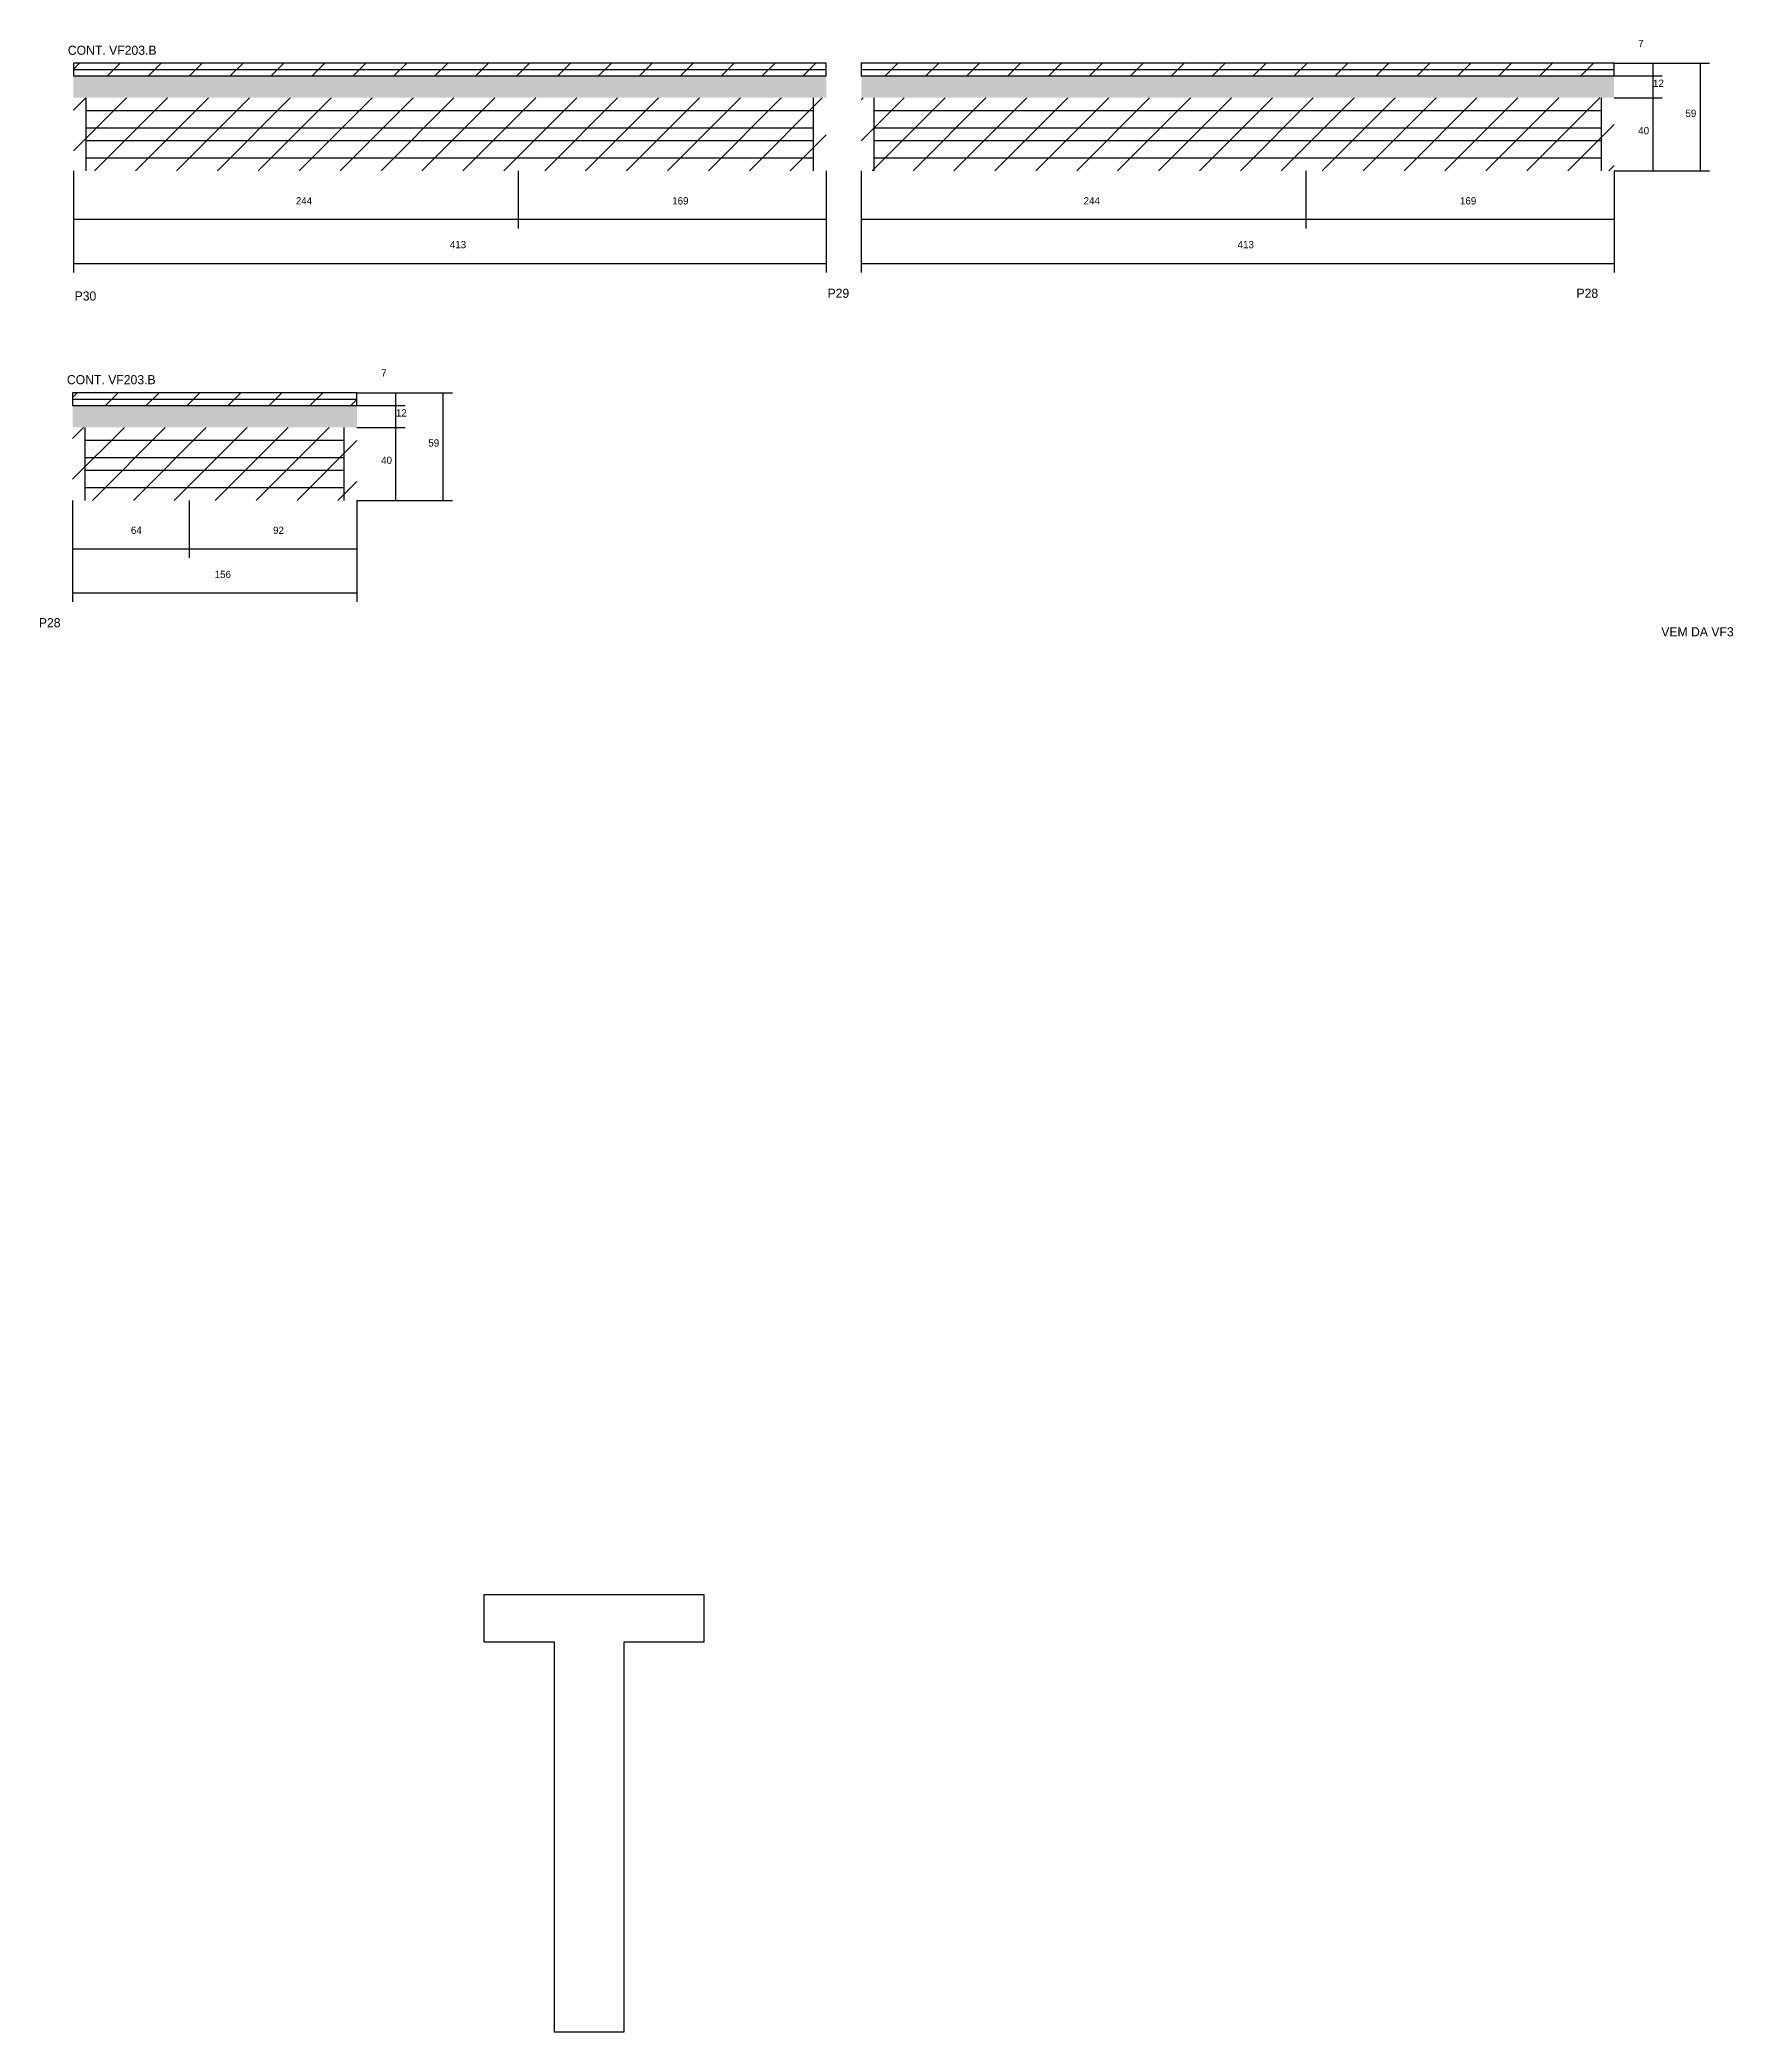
# Model space of a CAD drawing. Header units: metres. Extents: x 5683 to 7981, y 4512 to 5994.
# Drawn here: x 7052 to 7981, y 4512 to 5605 of the extents above; entities that cross this region are included whole.
import ezdxf

# ---------------------------------------------------------------- set-up
doc = ezdxf.new("R2010")
doc.units = ezdxf.units.M
for name, color, linetype in [('CONCRETO', 251, 'Continuous'), ('COTA', 4, 'Continuous'), ('NOMENCLATURA', 7, 'Continuous'), ('Painéis', 200, 'Continuous'), ('REAPROVEITAMENTO', 251, 'Continuous'), ('SARR_2.2x7', 40, 'Continuous'), ('Texto Seção', 7, 'Continuous')]:
    doc.layers.add(name, color=color, linetype=linetype)

msp = doc.modelspace()

# ---------------------------------------------------------------- texts
at = {"layer": 'COTA'}
for s, p in [('7', (7929.1, 5600.9)), ('12', (7937.2, 5579.1)), ('59', (7955, 5562.6)), ('40', (7929.1, 5553.1)), ('244', (7192.6, 5514.6)), ('169', (7399.1, 5514.6)), ('244', (7624.8, 5514.6)), ('169', (7831.3, 5514.6)), ('413', (7277.1, 5490.6)), ('413', (7709.3, 5490.6)), ('7', (7239.4, 5420.2)), ('12', (7247.5, 5398.3)), ('59', (7265.3, 5381.8)), ('40', (7239.4, 5372.3)), ('64', (7102.1, 5333.9)), ('92', (7180.1, 5333.9)), ('156', (7148.1, 5309.7))]:
    msp.add_text(s, height=4, dxfattribs=at).set_placement(p)
at = {"layer": 'NOMENCLATURA'}
for s, p in [('P30', (7071.2, 5461.9)), ('P29', (7484.3, 5463.4)), ('P28', (7895.2, 5463.4)), ('P28', (7051.6, 5282.7))]:
    msp.add_text(s, height=5, dxfattribs=at).set_placement(p)
at = {"layer": 'Texto Seção'}
for s, p in [('CONT. VF203.B', (7067.5, 5596.7)), ('CONT. VF203.B', (7067, 5416)), ('VEM DA VF3', (7941.7, 5277.7))]:
    msp.add_text(s, height=5, dxfattribs=at).set_placement(p)

# ---------------------------------------------------------------- hatches: boundary and pattern name
at = {"layer": 'COTA'}
h = msp.add_hatch(dxfattribs=at)
h.set_pattern_fill('AR-CONC', scale=0.03)
h.paths.add_polyline_path([(7483.6, 5573.1), (7483.6, 5585.1), (7483.6, 5585.1), (7070.6, 5585.1), (7070.6, 5585.1), (7070.6, 5573.1), (7070.6, 5573.1), (7483.6, 5573.1)])
h = msp.add_hatch(dxfattribs=at)
h.set_pattern_fill('AR-CONC', scale=0.03)
h.paths.add_polyline_path([(7915.8, 5573.1), (7915.8, 5585.1), (7915.8, 5585.1), (7502.8, 5585.1), (7502.8, 5585.1), (7502.8, 5573.1), (7502.8, 5573.1), (7915.8, 5573.1)])
h = msp.add_hatch(dxfattribs=at)
h.set_pattern_fill('AR-CONC', scale=0.03)
h.paths.add_polyline_path([(7226.1, 5392.3), (7226.1, 5404.3), (7226.1, 5404.3), (7070.1, 5404.3), (7070.1, 5404.3), (7070.1, 5392.3), (7070.1, 5392.3), (7226.1, 5392.3)])
at = {"layer": 'REAPROVEITAMENTO'}
h = msp.add_hatch(dxfattribs=at)
h.set_pattern_fill('ANSI31', scale=5)
h.paths.add_polyline_path([(7483.6, 5585.1), (7483.6, 5592.1), (7483.6, 5592.1), (7070.6, 5592.1), (7070.6, 5592.1), (7070.6, 5585.1), (7070.6, 5585.1), (7483.6, 5585.1)])
h = msp.add_hatch(dxfattribs=at)
h.set_pattern_fill('ANSI31', scale=5)
h.paths.add_polyline_path([(7915.8, 5585.1), (7915.8, 5592.1), (7915.8, 5592.1), (7502.8, 5592.1), (7502.8, 5592.1), (7502.8, 5585.1), (7502.8, 5585.1), (7915.8, 5585.1)])
h = msp.add_hatch(dxfattribs=at)
h.set_pattern_fill('ANSI31', scale=5)
h.paths.add_polyline_path([(7483.6, 5533.1), (7483.6, 5573.1), (7483.6, 5573.1), (7070.6, 5573.1), (7070.6, 5573.1), (7070.6, 5533.1), (7070.6, 5533.1), (7483.6, 5533.1)])
h = msp.add_hatch(dxfattribs=at)
h.set_pattern_fill('ANSI31', scale=5)
h.paths.add_polyline_path([(7915.8, 5533.1), (7915.8, 5573.1), (7915.8, 5573.1), (7502.8, 5573.1), (7502.8, 5573.1), (7502.8, 5533.1), (7502.8, 5533.1), (7915.8, 5533.1)])
h = msp.add_hatch(dxfattribs=at)
h.set_pattern_fill('ANSI31', scale=5)
h.paths.add_polyline_path([(7226.1, 5404.3), (7226.1, 5411.3), (7226.1, 5411.3), (7070.1, 5411.3), (7070.1, 5411.3), (7070.1, 5404.3), (7070.1, 5404.3), (7226.1, 5404.3)])
h = msp.add_hatch(dxfattribs=at)
h.set_pattern_fill('ANSI31', scale=5)
h.paths.add_polyline_path([(7226.1, 5352.3), (7226.1, 5392.3), (7226.1, 5392.3), (7070.1, 5392.3), (7070.1, 5392.3), (7070.1, 5352.3), (7070.1, 5352.3), (7226.1, 5352.3)])

# ---------------------------------------------------------------- linework, layer by layer
at = {"layer": 'CONCRETO'}
msp.add_lwpolyline([(7295.9, 4726.1), (7295.9, 4752.1), (7416.5, 4752.1), (7416.5, 4726.1), (7372.5, 4726.1), (7372.5, 4512.1), (7334.5, 4512.1), (7334.5, 4726.1)], close=True, dxfattribs=at)
at = {"layer": 'COTA'}
for p, q in [((7915.8, 5592.1), (7942.2, 5592.1)), ((7915.8, 5592.1), (7968.2, 5592.1)), ((7915.8, 5585.1), (7942.2, 5585.1)), ((7915.8, 5585.1), (7942.2, 5585.1)), ((7937.2, 5585.1), (7937.2, 5592.1)), ((7937.2, 5573.1), (7937.2, 5585.1)), ((7963.2, 5533.1), (7963.2, 5592.1)), ((7915.8, 5573.1), (7942.2, 5573.1)), ((7915.8, 5573.1), (7942.2, 5573.1)), ((7937.2, 5533.1), (7937.2, 5573.1)), ((7070.6, 5533.1), (7070.6, 5501.5)), ((7070.6, 5533.1), (7070.6, 5477.3)), ((7314.6, 5533.1), (7314.6, 5501.5)), ((7314.6, 5533.1), (7314.6, 5501.5)), ((7483.6, 5533.1), (7483.6, 5501.5)), ((7483.6, 5533.1), (7483.6, 5477.3)), ((7502.8, 5533.1), (7502.8, 5501.5)), ((7502.8, 5533.1), (7502.8, 5477.3)), ((7746.8, 5533.1), (7746.8, 5501.5)), ((7746.8, 5533.1), (7746.8, 5501.5)), ((7915.8, 5533.1), (7915.8, 5501.5)), ((7915.8, 5533.1), (7915.8, 5477.3)), ((7915.8, 5533.1), (7942.2, 5533.1)), ((7915.8, 5533.1), (7968.2, 5533.1)), ((7070.6, 5506.5), (7314.6, 5506.5)), ((7314.6, 5506.5), (7483.6, 5506.5)), ((7502.8, 5506.5), (7746.8, 5506.5)), ((7746.8, 5506.5), (7915.8, 5506.5)), ((7070.6, 5482.3), (7483.6, 5482.3)), ((7502.8, 5482.3), (7915.8, 5482.3)), ((7226.1, 5411.3), (7252.5, 5411.3)), ((7226.1, 5411.3), (7278.5, 5411.3)), ((7247.5, 5404.3), (7247.5, 5411.3)), ((7273.5, 5352.3), (7273.5, 5411.3)), ((7226.1, 5404.3), (7252.5, 5404.3)), ((7226.1, 5404.3), (7252.5, 5404.3)), ((7247.5, 5392.3), (7247.5, 5404.3)), ((7226.1, 5392.3), (7252.5, 5392.3)), ((7226.1, 5392.3), (7252.5, 5392.3)), ((7247.5, 5352.3), (7247.5, 5392.3)), ((7070.1, 5352.3), (7070.1, 5320.8)), ((7070.1, 5352.3), (7070.1, 5296.6)), ((7134.1, 5352.3), (7134.1, 5320.8)), ((7134.1, 5352.3), (7134.1, 5320.8)), ((7226.1, 5352.3), (7226.1, 5320.8)), ((7226.1, 5352.3), (7226.1, 5296.6)), ((7226.1, 5352.3), (7252.5, 5352.3)), ((7226.1, 5352.3), (7278.5, 5352.3)), ((7070.1, 5325.8), (7134.1, 5325.8)), ((7134.1, 5325.8), (7226.1, 5325.8)), ((7070.1, 5301.6), (7226.1, 5301.6))]:
    msp.add_line(p, q, dxfattribs=at)
at = {"layer": 'Painéis'}
for points in [[(7070.6, 5585.1), (7483.6, 5585.1), (7483.6, 5592.1), (7070.6, 5592.1)], [(7502.8, 5585.1), (7915.8, 5585.1), (7915.8, 5592.1), (7502.8, 5592.1)], [(7070.1, 5404.3), (7226.1, 5404.3), (7226.1, 5411.3), (7070.1, 5411.3)]]:
    msp.add_lwpolyline(points, close=True, dxfattribs=at)
at = {"layer": 'SARR_2.2x7'}
for p, q in [((7070.6, 5588.6), (7314.6, 5588.6)), ((7314.6, 5588.6), (7483.6, 5588.6)), ((7502.8, 5588.6), (7746.8, 5588.6)), ((7746.8, 5588.6), (7915.8, 5588.6)), ((7077.6, 5533.1), (7077.6, 5573.1)), ((7077.6, 5566.1), (7314.6, 5566.1)), ((7314.6, 5566.1), (7476.6, 5566.1)), ((7476.6, 5533.1), (7476.6, 5573.1)), ((7509.8, 5533.1), (7509.8, 5573.1)), ((7509.8, 5566.1), (7746.8, 5566.1)), ((7746.8, 5566.1), (7908.9, 5566.1)), ((7908.9, 5533.1), (7908.9, 5573.1)), ((7077.6, 5556.6), (7314.6, 5556.6)), ((7314.6, 5556.6), (7476.6, 5556.6)), ((7509.8, 5556.6), (7746.8, 5556.6)), ((7746.8, 5556.6), (7908.9, 5556.6)), ((7077.6, 5549.6), (7314.6, 5549.6)), ((7314.6, 5549.6), (7476.6, 5549.6)), ((7509.8, 5549.6), (7746.8, 5549.6)), ((7746.8, 5549.6), (7908.9, 5549.6)), ((7077.6, 5540.1), (7314.6, 5540.1)), ((7314.6, 5540.1), (7476.6, 5540.1)), ((7509.8, 5540.1), (7746.8, 5540.1)), ((7746.8, 5540.1), (7908.9, 5540.1)), ((7070.1, 5407.8), (7134.1, 5407.8)), ((7134.1, 5407.8), (7226.1, 5407.8)), ((7077.1, 5352.3), (7077.1, 5392.3)), ((7219.2, 5352.3), (7219.2, 5392.3)), ((7077.1, 5385.3), (7134.1, 5385.3)), ((7134.1, 5385.3), (7219.2, 5385.3)), ((7077.1, 5375.8), (7134.1, 5375.8)), ((7077.1, 5368.8), (7134.1, 5368.8)), ((7134.1, 5375.8), (7219.2, 5375.8)), ((7134.1, 5368.8), (7219.2, 5368.8)), ((7077.1, 5359.3), (7134.1, 5359.3)), ((7134.1, 5359.3), (7219.2, 5359.3))]:
    msp.add_line(p, q, dxfattribs=at)

msp.set_redraw_order([(e.dxf.handle, doc.entitydb.next_handle()) for e in msp.query("TEXT MTEXT ATTDEF DIMENSION ARC_DIMENSION")])  # texts and dimensions are drawn at this point

doc.saveas('drawing.dxf')
